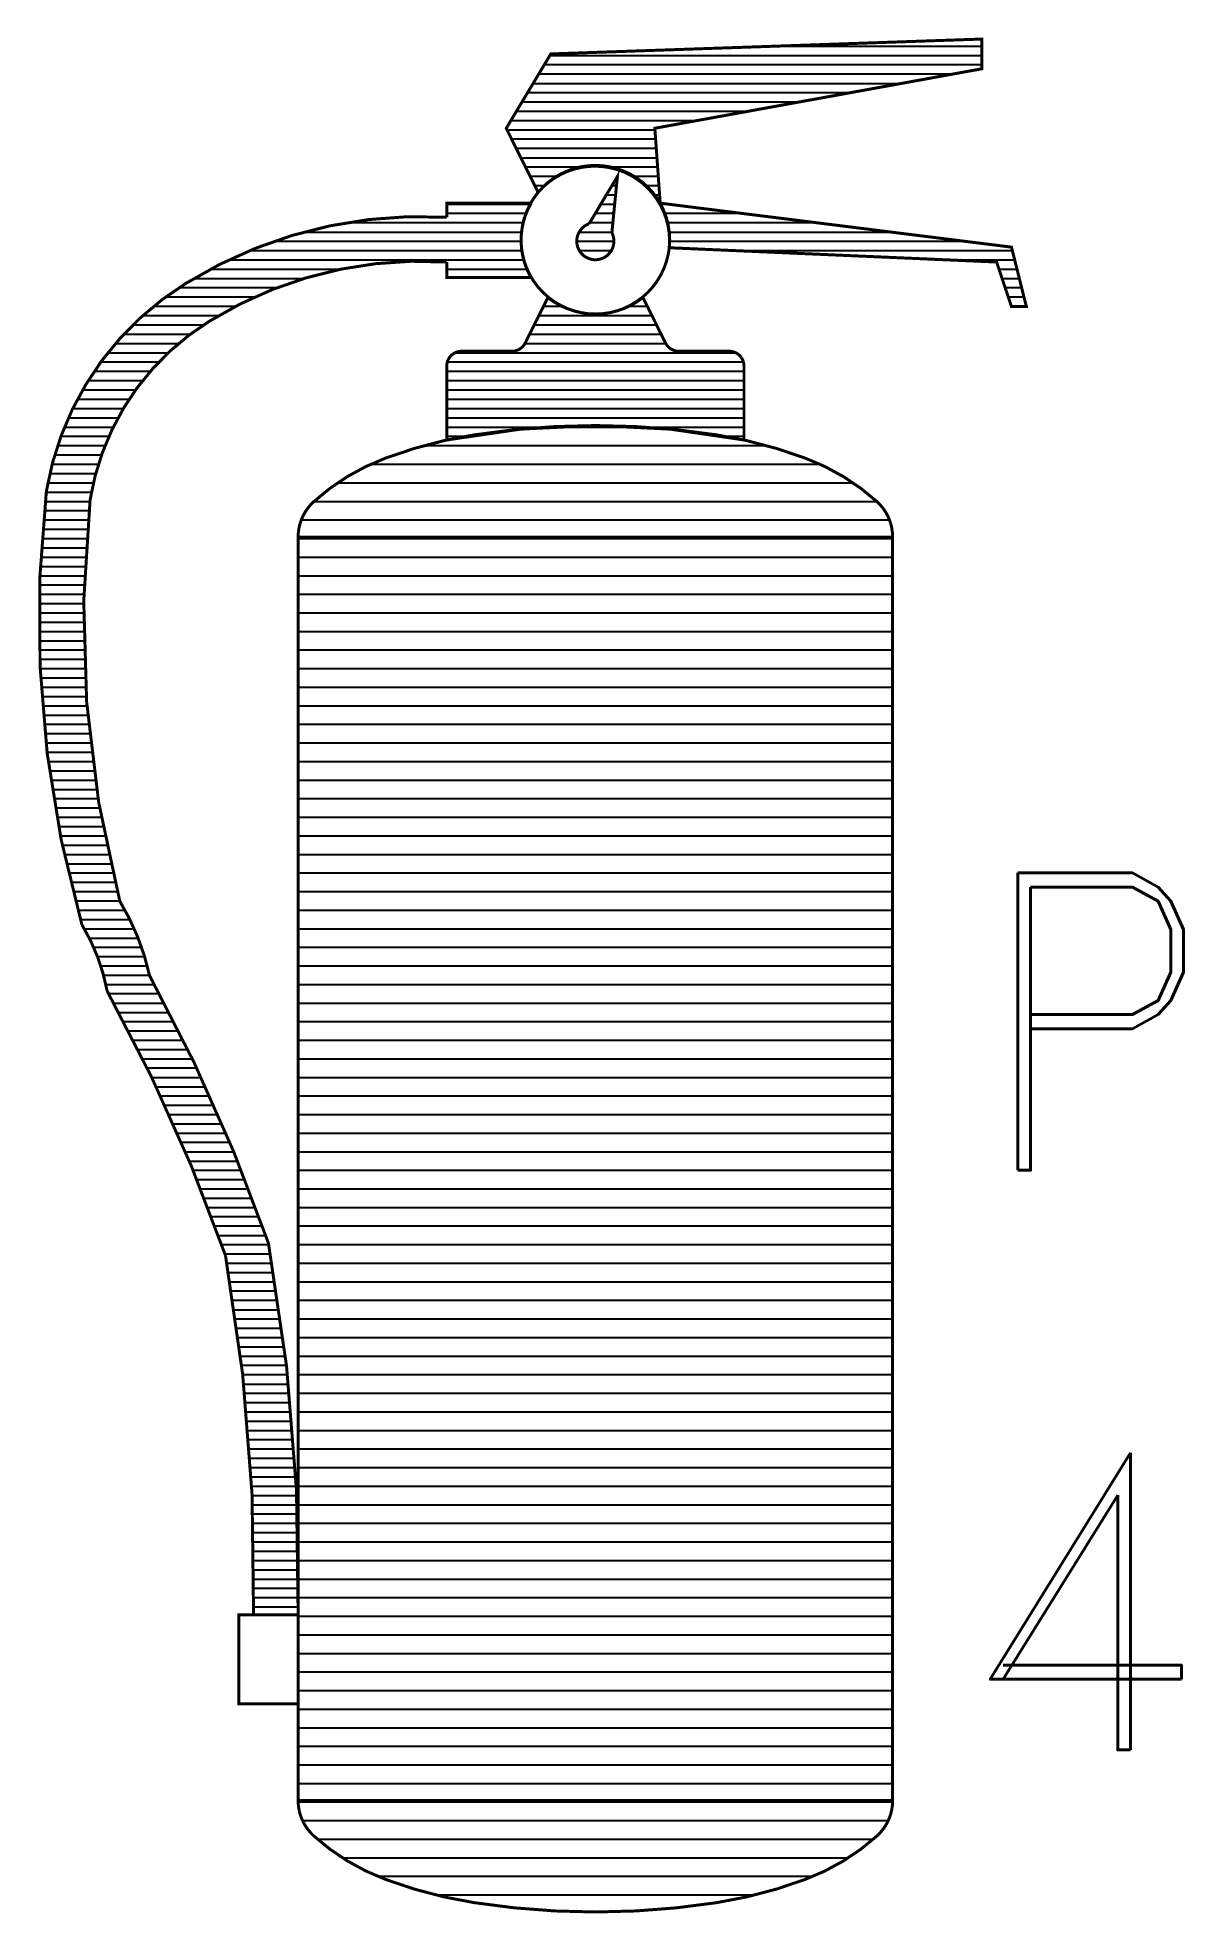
# Model space of a CAD drawing. Header units: millimetres. Extents: x -3 to 2253, y -3 to 1300.
# Drawn here: x 201.25 to 208.96, y -1.5 to 11.12 of the extents above; entities that cross this region are included whole.
import ezdxf

# ---------------------------------------------------------------- set-up
doc = ezdxf.new("R2010")
doc.units = ezdxf.units.MM
for name, color, linetype in [('ROOD', 1, 'Continuous'), ('TXT', 7, 'Continuous'), ('VEILIG', 7, 'Continuous')]:
    doc.layers.add(name, color=color, linetype=linetype)
doc.styles.add('ROMAND', font='romand')

# ---------------------------------------------------------------- blocks, each defined once
blk = doc.blocks.new('*X11')
at = {"color": 0}
for p, q in [((52.674, 21.5), (53.326, 21.5)), ((51.847, 21.375), (54.153, 21.375)), ((51.489, 21.25), (54.511, 21.25)), ((51.267, 21.125), (54.733, 21.125)), ((51.108, 21), (54.892, 21)), ((51.021, 20.875), (54.979, 20.875)), ((51, 20.75), (55, 20.75)), ((51, 20.625), (55, 20.625)), ((51, 20.5), (55, 20.5)), ((51, 20.375), (55, 20.375)), ((51, 20.25), (55, 20.25)), ((51, 20.125), (55, 20.125)), ((51, 20), (55, 20)), ((51, 19.875), (55, 19.875)), ((51, 19.75), (55, 19.75)), ((51, 19.625), (55, 19.625)), ((51, 19.5), (55, 19.5)), ((51, 19.375), (55, 19.375)), ((51, 19.25), (55, 19.25)), ((51, 19.125), (55, 19.125)), ((51, 19), (55, 19)), ((51, 18.875), (55, 18.875)), ((51, 18.75), (55, 18.75)), ((51, 18.625), (55, 18.625)), ((51, 18.5), (55, 18.5)), ((51, 18.375), (55, 18.375)), ((51, 18.25), (55, 18.25)), ((51, 18.125), (55, 18.125)), ((51, 18), (55, 18)), ((51, 17.875), (55, 17.875)), ((51, 17.75), (55, 17.75)), ((51, 17.625), (55, 17.625)), ((51, 17.5), (55, 17.5)), ((51, 17.375), (55, 17.375)), ((51, 17.25), (55, 17.25)), ((51, 17.125), (55, 17.125)), ((51, 17), (55, 17)), ((51, 16.875), (55, 16.875)), ((51, 16.75), (55, 16.75)), ((51, 16.625), (55, 16.625)), ((51, 16.5), (55, 16.5)), ((51, 16.375), (55, 16.375)), ((51, 16.25), (55, 16.25)), ((51, 16.125), (55, 16.125)), ((51, 16), (55, 16)), ((51, 15.875), (55, 15.875)), ((51, 15.75), (55, 15.75)), ((51, 15.625), (55, 15.625)), ((51, 15.5), (55, 15.5)), ((51, 15.375), (55, 15.375)), ((51, 15.25), (55, 15.25)), ((51, 15.125), (55, 15.125)), ((51, 15), (55, 15)), ((51, 14.875), (55, 14.875)), ((51, 14.75), (55, 14.75)), ((51, 14.625), (55, 14.625)), ((51, 14.5), (55, 14.5)), ((51, 14.375), (55, 14.375)), ((51, 14.25), (55, 14.25)), ((51, 14.125), (55, 14.125)), ((51, 14), (55, 14)), ((51, 13.875), (55, 13.875)), ((51, 13.75), (55, 13.75)), ((51, 13.625), (55, 13.625)), ((51, 13.5), (55, 13.5)), ((51, 13.375), (55, 13.375)), ((51, 13.25), (55, 13.25)), ((51, 13.125), (55, 13.125)), ((51, 13), (55, 13)), ((51, 12.875), (55, 12.875)), ((51, 12.75), (55, 12.75)), ((51, 12.625), (55, 12.625)), ((51, 12.5), (55, 12.5)), ((51, 12.375), (55, 12.375)), ((51, 12.25), (55, 12.25)), ((51.03, 12.125), (54.97, 12.125)), ((51.131, 12), (54.869, 12)), ((51.297, 11.875), (54.703, 11.875)), ((51.534, 11.75), (54.466, 11.75)), ((51.924, 11.625), (54.076, 11.625))]:
    blk.add_line(p, q, dxfattribs=at)
blk = doc.blocks.new('*X12')
at = {"color": 0}
for p, q in [((52.694, 24), (55.6, 24)), ((54.223, 24.062), (55.6, 24.062)), ((52.619, 23.875), (55.407, 23.875)), ((52.657, 23.938), (55.6, 23.938)), ((52.544, 23.75), (54.72, 23.75)), ((52.582, 23.812), (55.064, 23.812)), ((52.469, 23.625), (54.033, 23.625)), ((52.507, 23.688), (54.376, 23.688)), ((52.405, 23.5), (53.401, 23.5)), ((52.432, 23.562), (53.689, 23.562)), ((52.436, 23.438), (53.405, 23.438)), ((52.468, 23.375), (53.41, 23.375)), ((52.499, 23.312), (53.414, 23.312)), ((52.53, 23.25), (52.926, 23.25)), ((53.068, 23.25), (53.418, 23.25)), ((52.561, 23.188), (52.745, 23.188)), ((52.593, 23.125), (52.66, 23.125)), ((53.112, 23.125), (53.142, 23.125)), ((53.248, 23.188), (53.423, 23.188)), ((53.334, 23.125), (53.427, 23.125)), ((52, 23), (52.564, 23)), ((53.037, 23), (53.13, 23)), ((53.075, 23.062), (53.136, 23.062)), ((53.392, 23.062), (53.432, 23.062)), ((53.434, 23), (53.48, 23)), ((51.331, 22.875), (52.515, 22.875)), ((52, 22.938), (52.534, 22.938)), ((52.963, 22.875), (53.118, 22.875)), ((53, 22.938), (53.124, 22.938)), ((53.464, 22.938), (53.98, 22.938)), ((53.484, 22.875), (54.48, 22.875)), ((50.84, 22.75), (52.5, 22.75)), ((51.043, 22.812), (52.503, 22.812)), ((52.875, 22.75), (53.125, 22.75)), ((52.892, 22.812), (53.112, 22.812)), ((53.496, 22.812), (54.98, 22.812)), ((53.499, 22.75), (55.48, 22.75)), ((50.535, 22.625), (52.517, 22.625)), ((50.676, 22.688), (52.505, 22.688)), ((52.892, 22.688), (53.108, 22.688)), ((53.918, 22.688), (55.806, 22.688)), ((55.355, 22.625), (55.821, 22.625)), ((50.3, 22.5), (51.041, 22.5)), ((50.411, 22.562), (51.29, 22.562)), ((52, 22.562), (52.539, 22.562)), ((55.716, 22.562), (55.837, 22.562)), ((55.737, 22.5), (55.853, 22.5)), ((50.109, 22.375), (50.709, 22.375)), ((50.199, 22.438), (50.859, 22.438)), ((55.758, 22.438), (55.868, 22.438)), ((55.778, 22.375), (55.884, 22.375)), ((49.955, 22.25), (50.467, 22.25)), ((50.028, 22.312), (50.58, 22.312)), ((52.62, 22.25), (53.38, 22.25)), ((52.651, 22.312), (52.773, 22.312)), ((53.227, 22.312), (53.349, 22.312)), ((55.799, 22.312), (55.899, 22.312)), ((49.828, 22.125), (50.275, 22.125)), ((49.889, 22.188), (50.365, 22.188)), ((52.557, 22.125), (53.443, 22.125)), ((52.589, 22.188), (53.411, 22.188)), ((49.72, 22), (50.126, 22)), ((49.771, 22.062), (50.197, 22.062)), ((52.056, 22), (53.944, 22)), ((52.526, 22.062), (53.474, 22.062)), ((49.628, 21.875), (50.006, 21.875)), ((49.672, 21.938), (50.063, 21.938)), ((52, 21.875), (54, 21.875)), ((52.004, 21.938), (53.996, 21.938)), ((49.55, 21.75), (49.907, 21.75)), ((49.587, 21.812), (49.954, 21.812)), ((52, 21.812), (54, 21.812)), ((52, 21.75), (54, 21.75)), ((49.484, 21.625), (49.824, 21.625)), ((49.515, 21.688), (49.864, 21.688)), ((52, 21.688), (54, 21.688)), ((52, 21.625), (54, 21.625)), ((49.428, 21.5), (49.756, 21.5)), ((49.454, 21.562), (49.789, 21.562)), ((52, 21.562), (54, 21.562)), ((52, 21.5), (52.678, 21.5)), ((53.322, 21.5), (54, 21.5)), ((49.382, 21.375), (49.701, 21.375)), ((49.404, 21.438), (49.727, 21.438)), ((52, 21.438), (52.136, 21.438)), ((53.864, 21.438), (54, 21.438)), ((49.345, 21.25), (49.657, 21.25)), ((49.362, 21.312), (49.677, 21.312)), ((49.316, 21.125), (49.623, 21.125)), ((49.329, 21.188), (49.638, 21.188)), ((49.298, 21), (49.599, 21)), ((49.305, 21.062), (49.609, 21.062)), ((49.286, 20.875), (49.587, 20.875)), ((49.292, 20.938), (49.592, 20.938)), ((49.276, 20.75), (49.576, 20.75)), ((49.281, 20.812), (49.581, 20.812)), ((49.268, 20.625), (49.568, 20.625)), ((49.271, 20.688), (49.572, 20.688)), ((49.262, 20.5), (49.562, 20.5)), ((49.265, 20.562), (49.565, 20.562)), ((49.258, 20.375), (49.558, 20.375)), ((49.26, 20.438), (49.56, 20.438)), ((49.256, 20.25), (49.556, 20.25)), ((49.257, 20.312), (49.557, 20.312)), ((49.256, 20.188), (49.556, 20.188)), ((49.257, 20.125), (49.557, 20.125)), ((49.258, 20.062), (49.558, 20.062)), ((49.259, 20), (49.559, 20)), ((49.261, 19.938), (49.561, 19.938)), ((49.264, 19.875), (49.564, 19.875)), ((49.267, 19.812), (49.567, 19.812)), ((49.27, 19.75), (49.57, 19.75)), ((49.275, 19.688), (49.574, 19.688)), ((49.279, 19.625), (49.579, 19.625)), ((49.284, 19.562), (49.584, 19.562)), ((49.29, 19.5), (49.589, 19.5)), ((49.296, 19.438), (49.596, 19.438)), ((49.303, 19.375), (49.602, 19.375)), ((49.31, 19.312), (49.61, 19.312)), ((49.318, 19.25), (49.617, 19.25)), ((49.327, 19.188), (49.626, 19.188)), ((49.335, 19.125), (49.635, 19.125)), ((49.345, 19.062), (49.644, 19.062)), ((49.355, 19), (49.654, 19)), ((49.365, 18.938), (49.664, 18.938)), ((49.376, 18.875), (49.675, 18.875)), ((49.388, 18.812), (49.687, 18.812)), ((49.4, 18.75), (49.699, 18.75)), ((49.413, 18.688), (49.712, 18.688)), ((49.426, 18.625), (49.725, 18.625)), ((49.44, 18.562), (49.739, 18.562)), ((49.454, 18.5), (49.753, 18.5)), ((49.469, 18.438), (49.768, 18.438)), ((49.485, 18.375), (49.783, 18.375)), ((49.501, 18.312), (49.799, 18.312)), ((49.518, 18.25), (49.835, 18.25)), ((49.535, 18.188), (49.867, 18.188)), ((49.561, 18.125), (49.897, 18.125)), ((49.594, 18.062), (49.923, 18.062)), ((49.624, 18), (49.946, 18)), ((49.65, 17.938), (49.967, 17.938)), ((49.672, 17.875), (49.984, 17.875)), ((49.691, 17.812), (49.999, 17.812)), ((49.706, 17.75), (50.033, 17.75)), ((49.725, 17.688), (50.066, 17.688)), ((49.759, 17.625), (50.099, 17.625)), ((49.793, 17.562), (50.132, 17.562)), ((49.826, 17.5), (50.164, 17.5)), ((49.859, 17.438), (50.196, 17.438)), ((49.891, 17.375), (50.227, 17.375)), ((49.923, 17.312), (50.257, 17.312)), ((49.954, 17.25), (50.288, 17.25)), ((49.985, 17.188), (50.318, 17.188)), ((50.015, 17.125), (50.347, 17.125)), ((50.045, 17.062), (50.376, 17.062)), ((50.074, 17), (50.404, 17)), ((50.103, 16.938), (50.432, 16.938)), ((50.132, 16.875), (50.46, 16.875)), ((50.16, 16.812), (50.487, 16.812)), ((50.187, 16.75), (50.514, 16.75)), ((50.214, 16.688), (50.54, 16.688)), ((50.241, 16.625), (50.566, 16.625)), ((50.268, 16.562), (50.592, 16.562)), ((50.293, 16.5), (50.617, 16.5)), ((50.319, 16.438), (50.642, 16.438)), ((50.344, 16.375), (50.666, 16.375)), ((50.368, 16.312), (50.69, 16.312)), ((50.393, 16.25), (50.713, 16.25)), ((50.416, 16.188), (50.737, 16.188)), ((50.44, 16.125), (50.759, 16.125)), ((50.463, 16.062), (50.782, 16.062)), ((50.485, 16), (50.802, 16)), ((50.508, 15.938), (50.813, 15.938)), ((50.52, 15.875), (50.824, 15.875)), ((50.531, 15.812), (50.834, 15.812)), ((50.541, 15.75), (50.844, 15.75)), ((50.551, 15.688), (50.854, 15.688)), ((50.561, 15.625), (50.864, 15.625)), ((50.571, 15.562), (50.873, 15.562)), ((50.58, 15.5), (50.882, 15.5)), ((50.588, 15.438), (50.89, 15.438)), ((50.597, 15.375), (50.899, 15.375)), ((50.605, 15.312), (50.907, 15.312)), ((50.613, 15.25), (50.914, 15.25)), ((50.62, 15.188), (50.921, 15.188)), ((50.627, 15.125), (50.928, 15.125)), ((50.634, 15.062), (50.935, 15.062)), ((50.64, 15), (50.941, 15)), ((50.646, 14.938), (50.947, 14.938)), ((50.652, 14.875), (50.953, 14.875)), ((50.658, 14.812), (50.958, 14.812)), ((50.663, 14.75), (50.964, 14.75)), ((50.668, 14.688), (50.968, 14.688)), ((50.672, 14.625), (50.973, 14.625)), ((50.677, 14.562), (50.977, 14.562)), ((50.68, 14.5), (50.981, 14.5)), ((50.684, 14.438), (50.984, 14.438)), ((50.687, 14.375), (50.987, 14.375)), ((50.69, 14.312), (50.99, 14.312)), ((50.693, 14.25), (50.993, 14.25)), ((50.695, 14.188), (50.995, 14.188)), ((50.697, 14.125), (50.997, 14.125)), ((50.699, 14.062), (50.999, 14.062)), ((50.7, 14), (51, 14)), ((50.701, 13.938), (51.001, 13.938)), ((50.702, 13.875), (51.002, 13.875)), ((50.702, 13.812), (51.002, 13.812)), ((50.702, 13.75), (51.002, 13.75)), ((50.702, 13.688), (51.002, 13.688)), ((50.701, 13.562), (51.001, 13.562)), ((50.702, 13.625), (51.002, 13.625))]:
    blk.add_line(p, q, dxfattribs=at)
blk = doc.blocks.new('0102')
at = {"layer": 'VEILIG', "const_width": 0.02}
for points in [[(0.497, 4.706, 0.731766), (-0.385, 5.079), (-0.6, 5.51), (-0.3, 6.01), (2.6, 6.11), (2.6, 5.91), (0.4, 5.51), (0.436, 5.006), (2.8, 4.71), (2.9, 4.31), (2.8, 4.31), (2.7, 4.61)], [(-0.5, 4.76, 1), (0.5, 4.76, 1)], [(-0.042, 4.868, 2.656684), (0.111, 4.807), (0.148, 5.185)], [(-2, -4.49), (-2.3, -4.49, 0.04923), (-2.489, -2.073, 0.042034), (-3.285, -0.295, 0.090091), (-3.455, 0.152, -0.098732), (-3.694, 3.069, -0.215576), (-2.758, 4.465, -0.154787), (-1, 4.911), (-1, 5.005), (-0.433, 5.005, 0.267949), (-0.433, 4.505), (-1, 4.505), (-1, 4.61, 0.156465), (-2.6, 4.21, 0.217015), (-3.4, 3.01, 0.091271), (-3.2, 0.31, -0.082823), (-3, -0.19, -0.041423), (-2.2, -1.99, -0.049895)], [(-1, 3.413), (-1, 3.91, -0.414214), (-0.9, 4.01), (-0.562, 4.01, 0.284079), (-0.472, 4.065), (-0.32, 4.371, 0.345853), (0.32, 4.371), (0.472, 4.065, 0.284079), (0.562, 4.01), (0.9, 4.01, -0.414214), (1, 3.91), (1, 3.413, 0.097305)], [(-2, -5.74), (-2, 2.76, -0.211848), (-1.895, 2.998, -0.094525), (-1.414, 3.29, -0.051213), (-0.817, 3.447, -0.038544), (0, 3.51, -0.038544), (0.817, 3.447, -0.051213), (1.414, 3.29, -0.094525), (1.895, 2.998, -0.211848), (2, 2.76), (2, -5.74, -0.211848), (1.895, -5.978, -0.094525), (1.414, -6.27, -0.051213), (0.817, -6.427, -0.038544), (0, -6.49, -0.038544), (-0.817, -6.427, -0.051213), (-1.414, -6.27, -0.094525), (-1.895, -5.978, -0.211848)]]:
    blk.add_lwpolyline(points, format="xyb", close=True, dxfattribs=at)
for points in [[(2, 2.76), (-2, 2.76)], [(-2, -5.09), (-2.4, -5.09), (-2.4, -4.49), (-2, -4.49)], [(2, -5.74), (-2, -5.74)]]:
    blk.add_lwpolyline(points, dxfattribs=at)
at = {"layer": 'VEILIG'}
blk.add_arc((0, 4.755), 0.5, 330, 120, dxfattribs=at)
at = {"layer": 'ROOD'}
blk.add_blockref('*X11', (-53, -18), dxfattribs=at)
at = {"layer": 'VEILIG'}
blk.add_blockref('*X12', (-53, -18), dxfattribs=at)
at = {"layer": 'TXT', "style": 'ROMAND'}
for s, p in [('P', (2.5, -1.5)), ('4', (2.4, -5.4))]:
    blk.add_text(s, height=2, dxfattribs=at).set_placement(p)

msp = doc.modelspace()

# ---------------------------------------------------------------- block references
msp.add_blockref('0102', (205, 5))

doc.saveas('drawing.dxf')
